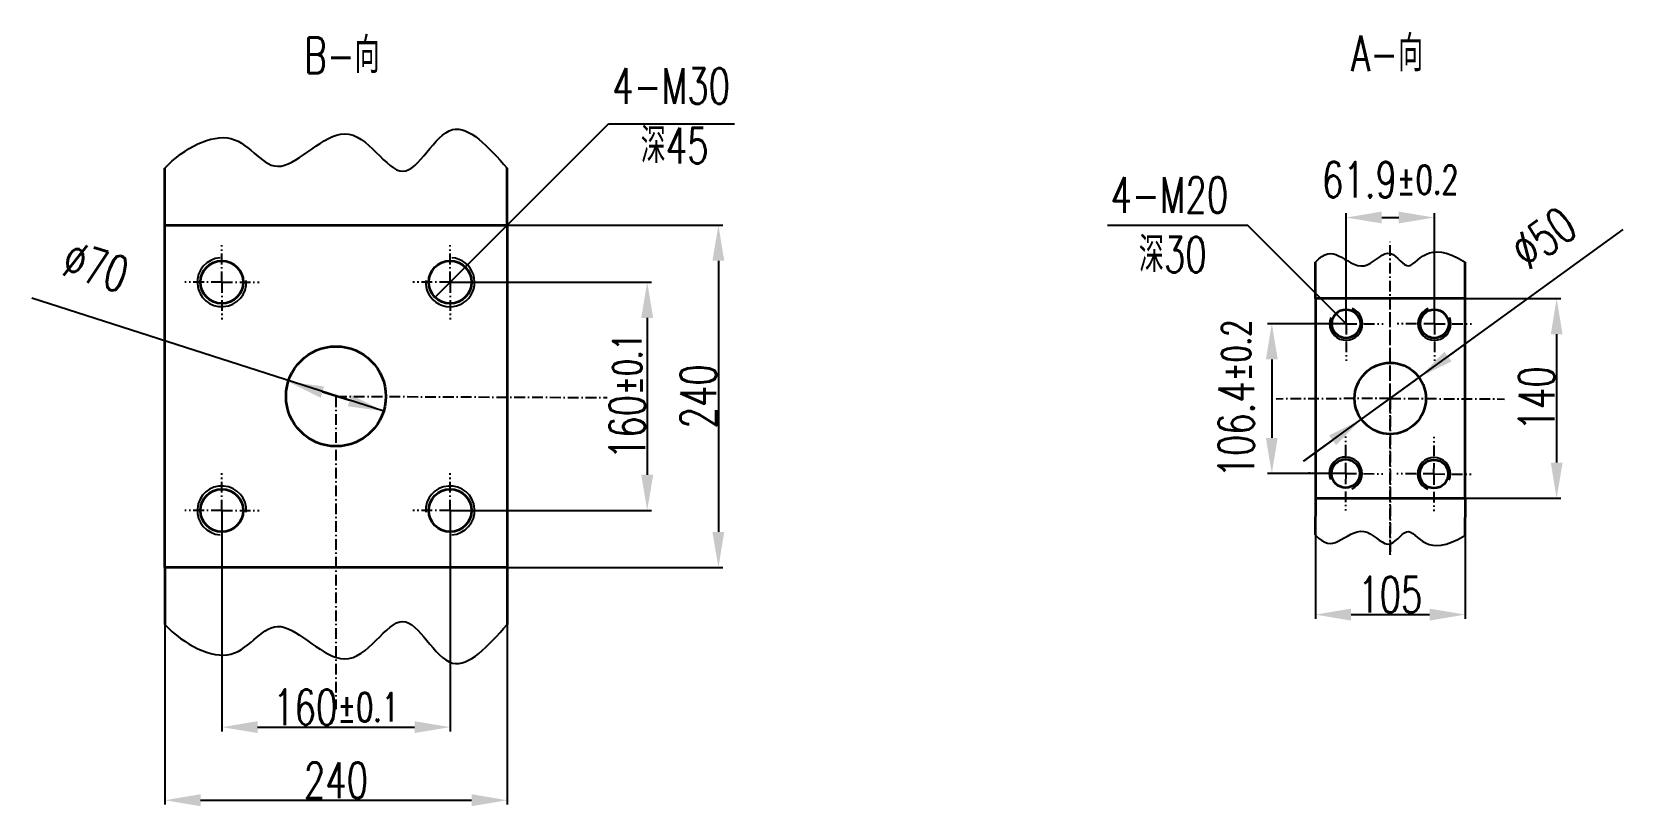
# Model space of a CAD drawing. Extents: x -526 to 4221, y -831 to 1001.
# Drawn here: x 3106 to 4221, y -134 to 409 of the extents above; entities that cross this region are included whole.
import ezdxf

# ---------------------------------------------------------------- set-up
doc = ezdxf.new("R2010")
doc.units = 0
doc.header["$MEASUREMENT"] = 0
doc.linetypes.add('LINEL4', pattern=[12.5, 7.5, -2, 1, -2])
doc.layers.get('Defpoints').update_dxf_attribs({"linetype": 'CONTINUOUS'})
doc.layers.add('L1', color=2, linetype='CONTINUOUS', lineweight=35)
doc.layers.add('L3', color=4, linetype='CONTINUOUS')
doc.layers.add('L4', color=5, linetype='LINEL4')
doc.styles.add('HZTXT', font='ROMANS', dxfattribs={"width": 0.7, "bigfont": 'HZTXT'})
doc.styles.get("Standard").update_dxf_attribs({"font": 'txt', "bigfont": 'hztxt.shx'})
doc.dimstyles.get("Standard").update_dxf_attribs({"dimtxt": 0.18, "dimasz": 0.18, "dimexe": 0.18, "dimexo": 0.0625, "dimgap": 0.09, "dimtad": 0, "dimtih": 1, "dimtoh": 1, "dimdec": 4, "dimzin": 0, "dimdsep": 46, "dimtxsty": 'Standard', "dimcen": 0.09, "dimadec": 0, "dimazin": 0, "dimtfac": 1, "dimtdec": 4, "dimtofl": 0, "dimtmove": 0, "dimatfit": 3, "dimfxl": 1, "dimtolj": 1, "dimtzin": 0, "dimarcsym": 0})

msp = doc.modelspace()

# ---------------------------------------------------------------- texts
at = {"layer": 'L3', "char_height": 25, "attachment_point": 1, "style": 'HZTXT'}
for s, width, insert in [('B-向', 207.2539, (3296.97, 405.18)), ('A-向', 207.2539, (4030.63, 406.42)), ('\\pi-1.0117;4-M30\\P\\pi18.913;深45', 84.6434, (3513.89, 383.58)), ('\\pi-1.0117;4-M20\\P\\pi18.913;深30', 84.6434, (3863.03, 307.16))]:
    msp.add_mtext_dynamic_manual_height_columns(s, width=width, gutter_width=20, heights=[0], dxfattribs=dict(at, insert=insert))

# ---------------------------------------------------------------- blocks, each defined once
blk = doc.blocks.new('*D5')
at = {"layer": 'Defpoints', "color": 0, "transparency": 16777216}
for p in [(3199.2, 33.6), (3439.2, 33.6), (3439.2, -129.5)]:
    blk.add_point(p, dxfattribs=at)
at = {"layer": 'L3', "transparency": 16777216}
for p, q in [((3199.2, 33.6), (3199.2, -132.5)), ((3439.2, 33.6), (3439.2, -132.5)), ((3224.2, -129.5), (3414.2, -129.5))]:
    blk.add_line(p, q, dxfattribs=at)
for points in [[(3224.2, -125.3), (3224.2, -133.7), (3199.2, -129.5)], [(3414.2, -125.3), (3414.2, -133.7), (3439.2, -129.5)]]:
    blk.add_solid(points, dxfattribs=at)
at = {"layer": 'L3', "transparency": 16777216, "insert": (3319.2, -115.5), "char_height": 25, "attachment_point": 5, "style": 'HZTXT'}
blk.add_mtext('\\A1;240', dxfattribs=at)
blk = doc.blocks.new('*D6')
at = {"layer": 'Defpoints', "color": 0, "transparency": 16777216}
for p in [(3239.2, 73.6), (3399.2, 73.6), (3399.2, -78.3)]:
    blk.add_point(p, dxfattribs=at)
at = {"layer": 'L3', "transparency": 16777216}
for p, q in [((3239.2, 73.6), (3239.2, -81.3)), ((3399.2, 73.6), (3399.2, -81.3)), ((3264.2, -78.3), (3374.2, -78.3))]:
    blk.add_line(p, q, dxfattribs=at)
for points in [[(3264.2, -74.1), (3264.2, -82.4), (3239.2, -78.3)], [(3374.2, -74.1), (3374.2, -82.4), (3399.2, -78.3)]]:
    blk.add_solid(points, dxfattribs=at)
at = {"layer": 'L3', "transparency": 16777216, "insert": (3319.2, -64.3), "char_height": 25, "attachment_point": 5, "style": 'HZTXT'}
blk.add_mtext('\\A1;160{\\H0.8x;±0.1}', dxfattribs=at)
blk = doc.blocks.new('*D7')
at = {"layer": 'Defpoints', "color": 0, "transparency": 16777216}
for p in [(3399.2, 233.6), (3399.2, 73.6), (3537.3, 73.6)]:
    blk.add_point(p, dxfattribs=at)
at = {"layer": 'L3', "transparency": 16777216}
for p, q in [((3399.2, 233.6), (3540.3, 233.6)), ((3537.3, 208.6), (3537.3, 98.6)), ((3399.2, 73.6), (3540.3, 73.6))]:
    blk.add_line(p, q, dxfattribs=at)
for points in [[(3533.1, 208.6), (3541.5, 208.6), (3537.3, 233.6)], [(3533.1, 98.6), (3541.5, 98.6), (3537.3, 73.6)]]:
    blk.add_solid(points, dxfattribs=at)
at = {"layer": 'L3', "transparency": 16777216, "insert": (3523.3, 153.6), "char_height": 25, "attachment_point": 5, "rotation": 90, "style": 'HZTXT'}
blk.add_mtext('\\A1;160{\\H0.8x;±0.1}', dxfattribs=at)
blk = doc.blocks.new('*D8')
at = {"layer": 'Defpoints', "color": 0, "transparency": 16777216}
for p in [(3439.2, 273.6), (3439.2, 33.6), (3587.2, 33.6)]:
    blk.add_point(p, dxfattribs=at)
at = {"layer": 'L3', "transparency": 16777216}
for p, q in [((3439.2, 273.6), (3590.2, 273.6)), ((3587.2, 248.6), (3587.2, 58.6)), ((3439.2, 33.6), (3590.2, 33.6))]:
    blk.add_line(p, q, dxfattribs=at)
for points in [[(3583, 248.6), (3591.3, 248.6), (3587.2, 273.6)], [(3583, 58.6), (3591.3, 58.6), (3587.2, 33.6)]]:
    blk.add_solid(points, dxfattribs=at)
at = {"layer": 'L3', "transparency": 16777216, "insert": (3573.2, 153.6), "char_height": 25, "attachment_point": 5, "rotation": 90, "style": 'HZTXT'}
blk.add_mtext('\\A1;240', dxfattribs=at)
blk = doc.blocks.new('*D13')
at = {"layer": 'Defpoints', "color": 0, "transparency": 16777216}
for p in [(3285.7, 163.9), (3352.6, 143.2)]:
    blk.add_point(p, dxfattribs=at)
at = {"layer": 'L3', "transparency": 16777216}
blk.add_line((3328.7, 150.6), (3309.6, 156.5), dxfattribs=at)
for points in [[(3310.8, 160.5), (3308.4, 152.6), (3285.7, 163.9)], [(3329.9, 154.6), (3327.5, 146.6), (3352.6, 143.2)]]:
    blk.add_solid(points, dxfattribs=at)
at = {"layer": 'L3', "transparency": 16777216, "insert": (3150.8, 244.4), "char_height": 25, "attachment_point": 5, "rotation": 342.7854, "style": 'HZTXT'}
blk.add_mtext('\\A1;∅70', dxfattribs=at)
blk = doc.blocks.new('*D9')
at = {"layer": 'Defpoints', "color": 0, "transparency": 16777216}
for p in [(4089, 278.9), (4027.1, 204.5), (4089, 204.5)]:
    blk.add_point(p, dxfattribs=at)
at = {"layer": 'L3', "transparency": 16777216}
for p, q in [((4027.1, 204.5), (4027.1, 281.9)), ((4052.1, 278.9), (4064, 278.9)), ((4089, 204.5), (4089, 281.9))]:
    blk.add_line(p, q, dxfattribs=at)
for points in [[(4052.1, 283.1), (4052.1, 274.8), (4027.1, 278.9)], [(4064, 283.1), (4064, 274.8), (4089, 278.9)]]:
    blk.add_solid(points, dxfattribs=at)
at = {"layer": 'L3', "transparency": 16777216, "insert": (4058.1, 305.4), "char_height": 25, "attachment_point": 5, "style": 'HZTXT'}
blk.add_mtext('\\A1;61.9{\\H0.8x;±0.2}', dxfattribs=at)
blk = doc.blocks.new('*D10')
at = {"layer": 'Defpoints', "color": 0, "transparency": 16777216}
for p in [(4005.6, 222.1), (4110.6, 222.1), (4110.6, 0.6)]:
    blk.add_point(p, dxfattribs=at)
at = {"layer": 'L3', "transparency": 16777216}
for p, q in [((4005.6, 222.1), (4005.6, -2.4)), ((4110.6, 222.1), (4110.6, -2.4)), ((4030.6, 0.6), (4085.6, 0.6))]:
    blk.add_line(p, q, dxfattribs=at)
for points in [[(4030.6, 4.8), (4030.6, -3.6), (4005.6, 0.6)], [(4085.6, 4.8), (4085.6, -3.6), (4110.6, 0.6)]]:
    blk.add_solid(points, dxfattribs=at)
at = {"layer": 'L3', "transparency": 16777216, "insert": (4058.1, 14.6), "char_height": 25, "attachment_point": 5, "style": 'HZTXT'}
blk.add_mtext('\\A1;105', dxfattribs=at)
blk = doc.blocks.new('*D11')
at = {"layer": 'Defpoints', "color": 0, "transparency": 16777216}
for p in [(4027.1, 204.5), (3975.1, 99.5), (4026.9, 99.5)]:
    blk.add_point(p, dxfattribs=at)
at = {"layer": 'L3', "transparency": 16777216}
for p, q in [((4027.1, 204.5), (3972.1, 204.5)), ((3975.1, 179.5), (3975.1, 124.5)), ((4026.9, 99.5), (3972.1, 99.5))]:
    blk.add_line(p, q, dxfattribs=at)
for points in [[(3970.9, 179.5), (3979.2, 179.5), (3975.1, 204.5)], [(3970.9, 124.5), (3979.2, 124.5), (3975.1, 99.5)]]:
    blk.add_solid(points, dxfattribs=at)
at = {"layer": 'L3', "transparency": 16777216, "insert": (3950.1, 152), "char_height": 25, "attachment_point": 5, "rotation": 90, "style": 'HZTXT'}
blk.add_mtext('\\A1;106.4{\\H0.8x;±0.2}', dxfattribs=at)
blk = doc.blocks.new('*D12')
at = {"layer": 'Defpoints', "color": 0, "transparency": 16777216}
for p in [(4110.6, 222.1), (4110.6, 82.1), (4174.7, 82.1)]:
    blk.add_point(p, dxfattribs=at)
at = {"layer": 'L3', "transparency": 16777216}
for p, q in [((4110.6, 222.1), (4177.7, 222.1)), ((4174.7, 197.1), (4174.7, 107.1)), ((4110.6, 82.1), (4177.7, 82.1))]:
    blk.add_line(p, q, dxfattribs=at)
for points in [[(4170.6, 197.1), (4178.9, 197.1), (4174.7, 222.1)], [(4170.6, 107.1), (4178.9, 107.1), (4174.7, 82.1)]]:
    blk.add_solid(points, dxfattribs=at)
at = {"layer": 'L3', "transparency": 16777216, "insert": (4160.7, 152.1), "char_height": 25, "attachment_point": 5, "rotation": 90, "style": 'HZTXT'}
blk.add_mtext('\\A1;140', dxfattribs=at)
blk = doc.blocks.new('*D14')
at = {"layer": 'Defpoints', "color": 0, "transparency": 16777216}
for p in [(4078.3, 166.8), (4037.9, 137.5)]:
    blk.add_point(p, dxfattribs=at)
at = {"layer": 'L3', "transparency": 16777216}
for p, q in [((4098.6, 181.5), (4118.8, 196.2)), ((4037.9, 137.5), (4078.3, 166.8)), ((4017.6, 122.8), (3997.4, 108.1))]:
    blk.add_line(p, q, dxfattribs=at)
for points in [[(4096.1, 184.9), (4101, 178.1), (4078.3, 166.8)], [(4015.2, 126.2), (4020.1, 119.4), (4037.9, 137.5)]]:
    blk.add_solid(points, dxfattribs=at)
at = {"layer": 'L3', "transparency": 16777216, "insert": (4165.6, 264.7), "char_height": 25, "attachment_point": 5, "rotation": 35.9422, "style": 'HZTXT'}
blk.add_mtext('\\A1;∅50', dxfattribs=at)

# ---------------------------------------------------------------- dimensions: what is measured, and where the dimension line sits
at = {"layer": 'L3'}
dim = msp.add_linear_dim(base=(4089.04, 278.92), p1=(4027.14, 204.46), p2=(4089.04, 204.46), text='<>{\\H0.8x;±0.2}', dimstyle='Standard', override={"dimtxt": 25, "dimasz": 25, "dimexe": 3, "dimexo": 0, "dimgap": 1.5, "dimtad": 1, "dimtih": 0, "dimtoh": 0, "dimdec": 1, "dimzin": 9, "dimtxsty": 'HZTXT', "dimcen": 0, "dimclrd": 256, "dimclre": 256, "dimclrt": 256, "dimtfac": 0.6, "dimtdec": 1, "dimtofl": 1, "dimtmove": 2, "dimtzin": 9, "dimlwd": 65535, "dimlwe": 65535}, dxfattribs=at)
dim.commit()
dim.dimension.update_dxf_attribs({"geometry": '*D9', "text_midpoint": (4058.09, 305.42), "dimtype": 160})
for p1, p2, picture, middle in [((4037.85, 137.47), (4078.33, 166.81), '*D14', (4165.55, 264.69)), ((3352.59, 143.23), (3285.72, 163.94), '*D13', (3150.78, 244.43))]:
    dim = msp.add_diameter_dim_2p(p1=p1, p2=p2, dimstyle='Standard', override={"dimtxt": 25, "dimasz": 25, "dimexe": 3, "dimexo": 0, "dimgap": 1.5, "dimtad": 1, "dimtih": 0, "dimtoh": 0, "dimdec": 1, "dimzin": 9, "dimtxsty": 'HZTXT', "dimcen": 0, "dimclrd": 256, "dimclre": 256, "dimclrt": 256, "dimtfac": 0.6, "dimtdec": 1, "dimtofl": 1, "dimtmove": 2, "dimtzin": 9, "dimlwd": 65535, "dimlwe": 65535}, dxfattribs=at)
    dim.commit()
    dim.dimension.update_dxf_attribs({"geometry": picture, "text_midpoint": middle, "dimtype": 163})
for base, p1, p2, picture, middle in [((3587.18, 33.59), (3439.15, 273.59), (3439.15, 33.59), '*D8', (3573.18, 153.59)), ((4174.75, 82.14), (4110.59, 222.14), (4110.6, 82.14), '*D12', (4160.75, 152.14))]:
    dim = msp.add_linear_dim(base=base, p1=p1, p2=p2, angle=90, dimstyle='Standard', override={"dimtxt": 25, "dimasz": 25, "dimexe": 3, "dimexo": 0, "dimgap": 1.5, "dimtad": 1, "dimtih": 0, "dimtoh": 0, "dimdec": 1, "dimzin": 9, "dimtxsty": 'HZTXT', "dimcen": 0, "dimclrd": 256, "dimclre": 256, "dimclrt": 256, "dimtfac": 0.6, "dimtdec": 1, "dimtofl": 1, "dimtmove": 2, "dimtzin": 9, "dimlwd": 65535, "dimlwe": 65535}, dxfattribs=at)
    dim.commit()
    dim.dimension.update_dxf_attribs({"geometry": picture, "text_midpoint": middle})
for base, p1, p2, text, picture, middle in [((3975.08, 99.5), (4027.14, 204.46), (4026.85, 99.5), '106.4{\\H0.8x;±0.2}', '*D11', (3950.08, 151.98)), ((3537.29, 73.59), (3399.15, 233.59), (3399.15, 73.59), '<>{\\H0.8x;±0.1}', '*D7', (3523.29, 153.59))]:
    dim = msp.add_linear_dim(base=base, p1=p1, p2=p2, angle=90, text=text, dimstyle='Standard', override={"dimtxt": 25, "dimasz": 25, "dimexe": 3, "dimexo": 0, "dimgap": 1.5, "dimtad": 1, "dimtih": 0, "dimtoh": 0, "dimdec": 1, "dimzin": 9, "dimtxsty": 'HZTXT', "dimcen": 0, "dimclrd": 256, "dimclre": 256, "dimclrt": 256, "dimtfac": 0.6, "dimtdec": 1, "dimtofl": 1, "dimtmove": 2, "dimtzin": 9, "dimlwd": 65535, "dimlwe": 65535}, dxfattribs=at)
    dim.commit()
    dim.dimension.update_dxf_attribs({"geometry": picture, "text_midpoint": middle})
for base, p1, p2, picture, middle in [((4110.59, 0.58), (4005.59, 222.14), (4110.59, 222.14), '*D10', (4058.09, 14.58)), ((3439.15, -129.51), (3199.15, 33.59), (3439.15, 33.59), '*D5', (3319.15, -115.51))]:
    dim = msp.add_linear_dim(base=base, p1=p1, p2=p2, dimstyle='Standard', override={"dimtxt": 25, "dimasz": 25, "dimexe": 3, "dimexo": 0, "dimgap": 1.5, "dimtad": 1, "dimtih": 0, "dimtoh": 0, "dimdec": 1, "dimzin": 9, "dimtxsty": 'HZTXT', "dimcen": 0, "dimclrd": 256, "dimclre": 256, "dimclrt": 256, "dimtfac": 0.6, "dimtdec": 1, "dimtofl": 1, "dimtmove": 2, "dimtzin": 9, "dimlwd": 65535, "dimlwe": 65535}, dxfattribs=at)
    dim.commit()
    dim.dimension.update_dxf_attribs({"geometry": picture, "text_midpoint": middle})
dim = msp.add_linear_dim(base=(3399.15, -78.27), p1=(3239.15, 73.59), p2=(3399.15, 73.59), text='160{\\H0.8x;±0.1}', dimstyle='Standard', override={"dimtxt": 25, "dimasz": 25, "dimexe": 3, "dimexo": 0, "dimgap": 1.5, "dimtad": 1, "dimtih": 0, "dimtoh": 0, "dimdec": 1, "dimzin": 9, "dimtxsty": 'HZTXT', "dimcen": 0, "dimclrd": 256, "dimclre": 256, "dimclrt": 256, "dimtfac": 0.6, "dimtdec": 1, "dimtofl": 1, "dimtmove": 2, "dimtzin": 9, "dimlwd": 65535, "dimlwe": 65535}, dxfattribs=at)
dim.commit()
dim.dimension.update_dxf_attribs({"geometry": '*D6', "text_midpoint": (3319.15, -64.27)})

# ---------------------------------------------------------------- linework, layer by layer
at = {"layer": 'Defpoints'}
for centre, radius, start, end in [((3239.15, 233.59), 17.18, 94.16488, 364.16488), ((3399.15, 233.59), 17.18, 175.83512, 445.83512), ((4027.14, 204.46), 11.56, 157.92354, 67.92354), ((4089.04, 204.46), 11.56, 112.07646, 22.07646), ((4026.85, 99.5), 11.56, 291.76112, 201.76112), ((4088.75, 99.16), 11.56, 337.6082, 247.6082), ((3239.15, 73.59), 17.18, 355.83512, 265.83512), ((3399.15, 73.59), 17.18, 274.16488, 184.16488)]:
    msp.add_arc(centre, radius, start, end, dxfattribs=at)
at = {"layer": 'L1'}
for p, q in [((3199.15, 273.59), (3199.15, 313.59)), ((3439.15, 273.59), (3439.15, 313.59)), ((3439.15, 273.59), (3439.15, 33.59)), ((4005.59, 222.14), (4005.59, 247.69)), ((4110.59, 222.14), (4110.6, 247.69)), ((4110.59, 222.14), (4005.59, 222.14)), ((4005.59, 222.14), (4005.59, 82.14)), ((4110.59, 152.14), (4110.59, 222.14)), ((4110.59, 82.14), (4110.59, 152.14)), ((4005.59, 82.14), (4005.45, 56.59)), ((4005.59, 82.14), (4110.59, 82.14)), ((4110.59, 81.56), (4110.45, 56.01)), ((3439.15, 33.59), (3199.15, 33.59)), ((3199.15, 33.59), (3199.15, -6.41)), ((3439.15, 33.59), (3439.15, -6.41))]:
    msp.add_line(p, q, dxfattribs=at)
msp.add_lwpolyline([(3199.15, 273.59), (3439.15, 273.59), (3439.15, 33.59), (3199.15, 33.59)], close=True, dxfattribs=at)
for centre, radius in [((3239.15, 233.59), 15), ((3399.15, 233.59), 15), ((4027.14, 204.46), 10), ((4089.04, 204.46), 10), ((3319.15, 153.59), 35), ((4058.09, 152.14), 25), ((4026.85, 99.5), 10), ((4088.75, 99.16), 10), ((3239.15, 73.59), 15), ((3399.15, 73.59), 15)]:
    msp.add_circle(centre, radius, dxfattribs=at)
at = {"layer": 'L3'}
for p, q in [((3399.15, 233.59), (3510.25, 344.68)), ((3510.25, 344.68), (3598.54, 344.68)), ((3958.32, 273.29), (3859.81, 273.29)), ((4027.14, 204.46), (3958.32, 273.29)), ((3997.37, 108.12), (4221.34, 270.5)), ((3399.15, 233.59), (3388.55, 222.98)), ((3352.59, 143.23), (3105.97, 222.46))]:
    msp.add_line(p, q, dxfattribs=at)
for points in [[(3199.15, 313.59), (3212.62, 327.65), (3251.73, 347.93), (3275.63, 295.72), (3330.53, 361.2), (3366.84, 285.1), (3397.26, 360.25), (3425.74, 328.53), (3439.15, 313.59)], [(4005.59, 247.69), (4012.33, 254.73), (4021.02, 254.72), (4039.9, 238.76), (4058.09, 261.79), (4069.69, 238.09), (4080.39, 255.62), (4096.72, 256.12), (4110.6, 247.69)], [(4005.45, 56.59), (4012.15, 49.52), (4020.84, 49.48), (4039.81, 65.33), (4057.87, 42.2), (4069.6, 65.83), (4080.2, 48.25), (4096.53, 47.66), (4110.45, 56.01)], [(3199.15, -6.41), (3212.62, -20.48), (3251.73, -40.76), (3275.63, 11.45), (3330.53, -54.03), (3366.84, 22.07), (3397.26, -53.08), (3425.74, -21.36), (3439.15, -6.41)]]:
    msp.add_open_spline(points, degree=3, knots=[0, 0, 0, 0, 45.8969265, 93.1825466, 139.534982, 192.6851797, 244.6732227, 290.9887988, 290.9887988, 290.9887988, 290.9887988], dxfattribs=at)
at = {"layer": 'L4'}
for p, q in [((3239.15, 233.59), (3239.15, 259.59)), ((3399.15, 233.59), (3399.15, 259.59)), ((4058.09, 152.14), (4058.09, 261.79)), ((3239.15, 233.59), (3213.15, 233.59)), ((3239.15, 233.59), (3265.2, 233.59)), ((3239.15, 233.59), (3239.15, 207.54)), ((3399.15, 233.59), (3373.11, 233.59)), ((3399.15, 233.59), (3399.15, 207.54)), ((3399.15, 233.59), (3425.15, 233.59)), ((4027.14, 204.46), (4027.14, 230.46)), ((4089.04, 204.46), (4089.04, 230.46)), ((4058.09, 42.49), (4058.09, 220.35)), ((4027.14, 204.46), (4001.14, 204.46)), ((4027.14, 204.46), (4053.19, 204.46)), ((4027.14, 204.46), (4027.14, 178.42)), ((4089.04, 204.46), (4063, 204.46)), ((4089.04, 204.46), (4089.04, 178.42)), ((4089.04, 204.46), (4115.04, 204.46)), ((3319.15, 153.59), (3319.15, -65.72)), ((3319.15, 153.59), (3509.15, 152.71)), ((4058.09, 152.14), (3978.09, 151.7)), ((4058.09, 152.14), (4058.09, 42.49)), ((4058.09, 152.14), (4138.09, 151.7)), ((4026.85, 99.5), (4027, 125.54)), ((4088.75, 99.16), (4088.9, 125.2)), ((3239.15, 73.59), (3239.15, 99.63)), ((3399.15, 73.59), (3399.15, 99.63)), ((4026.85, 99.5), (4000.86, 99.64)), ((4026.85, 99.5), (4026.71, 73.5)), ((4026.85, 99.5), (4052.9, 99.35)), ((4088.75, 99.16), (4062.71, 99.3)), ((4088.75, 99.16), (4088.61, 73.16)), ((4088.75, 99.16), (4114.75, 99.01)), ((3239.15, 73.59), (3213.15, 73.59)), ((3239.15, 73.59), (3265.2, 73.59)), ((3239.15, 73.59), (3239.15, 47.59)), ((3399.15, 73.59), (3373.11, 73.59)), ((3399.15, 73.59), (3425.15, 73.59)), ((3399.15, 73.59), (3399.15, 47.59))]:
    msp.add_line(p, q, dxfattribs=at)

msp.set_redraw_order([(e.dxf.handle, doc.entitydb.next_handle()) for e in msp.query("TEXT MTEXT ATTDEF DIMENSION ARC_DIMENSION")])  # texts and dimensions are drawn at this point

doc.saveas('drawing.dxf')
